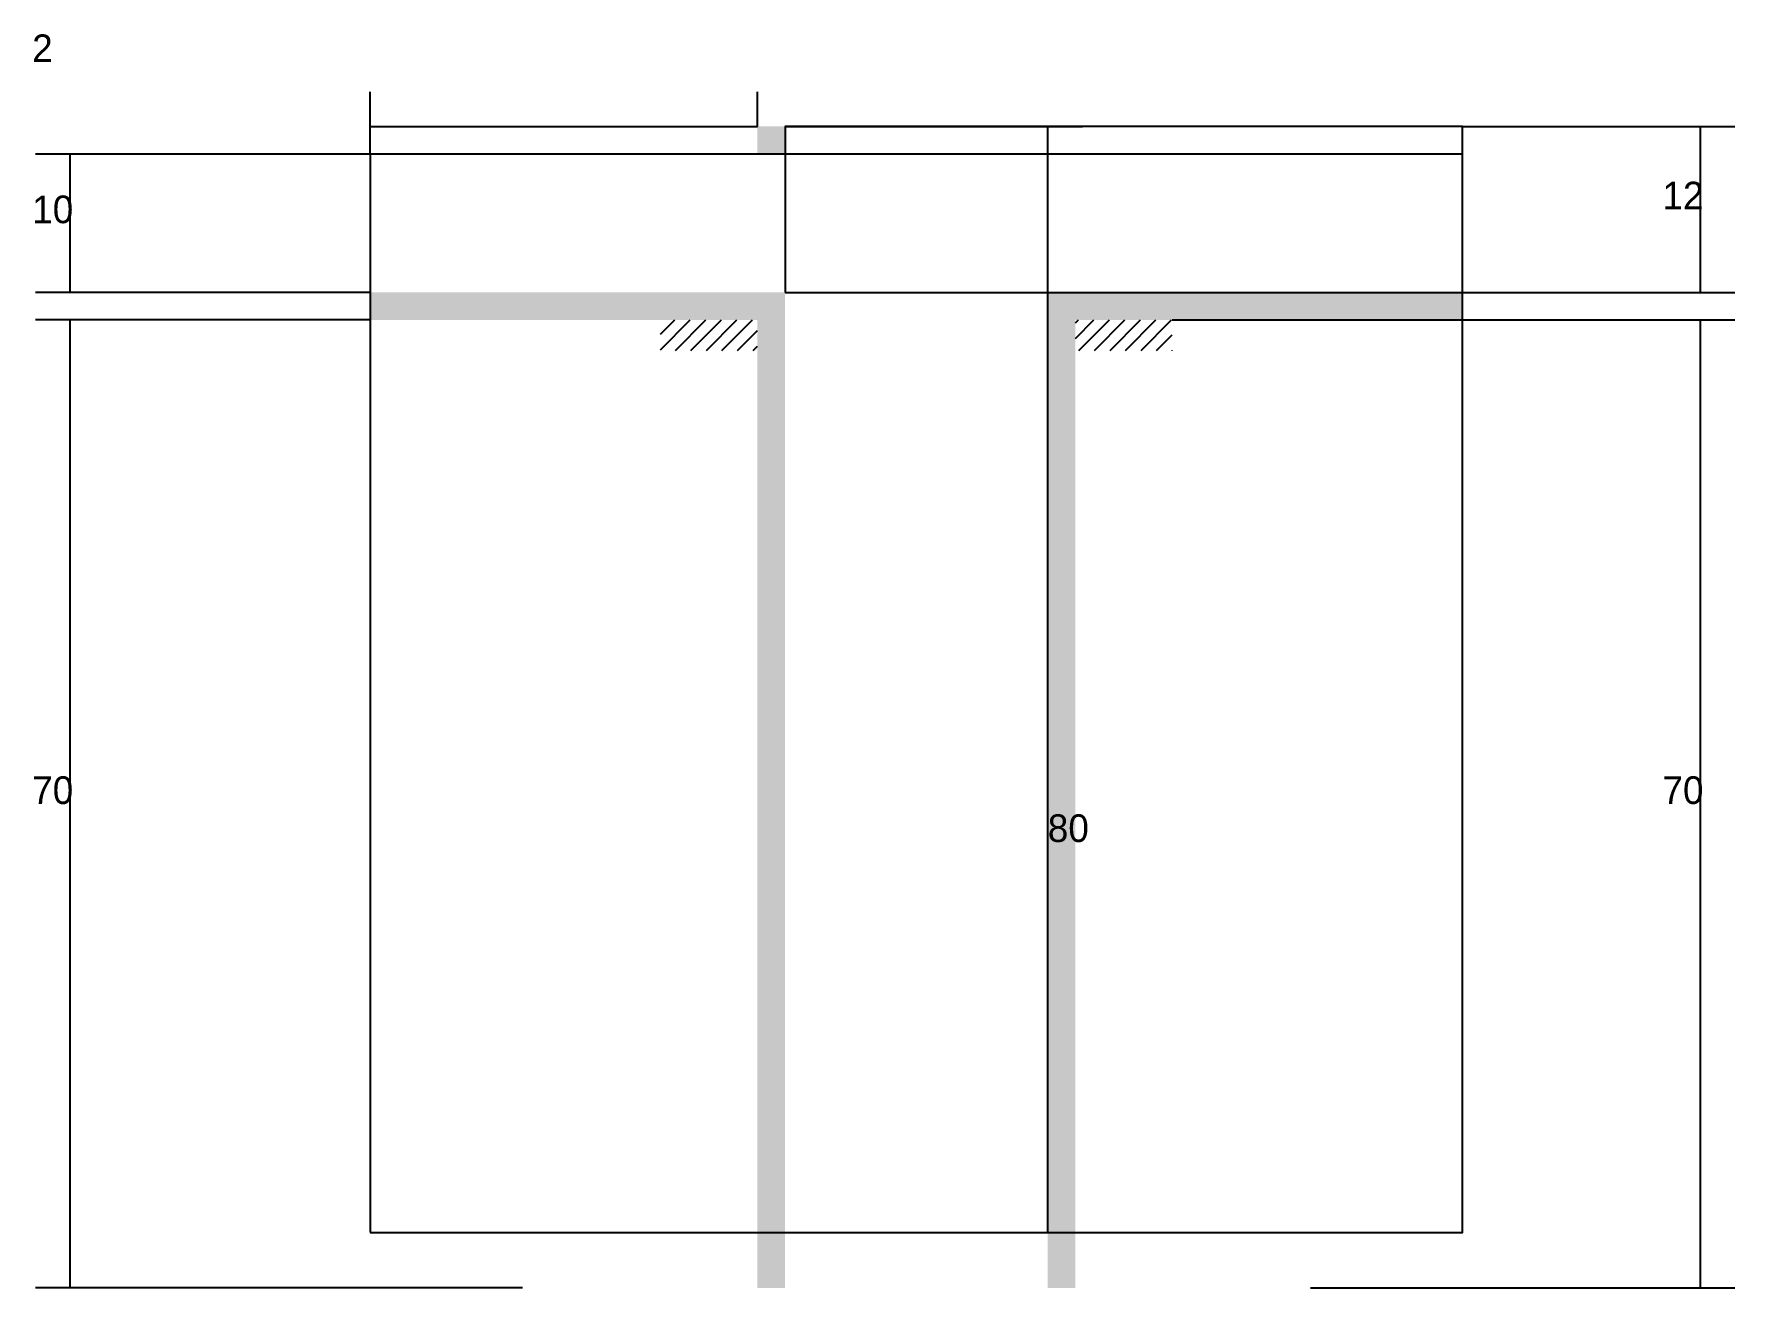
# Model space of a CAD drawing. Header units: metres. Extents: x 130941 to 131805, y 29211 to 30489.
# Drawn here: x 131186.4 to 131432.4, y 29210.9 to 29392.3 of the extents above; entities that cross this region are included whole.
import ezdxf

# ---------------------------------------------------------------- set-up
doc = ezdxf.new("R2010")
doc.units = ezdxf.units.M
for name, color, linetype in [('CONCRETO', 251, 'Continuous'), ('COTA', 241, 'Continuous'), ('Hachura', 253, 'Continuous')]:
    doc.layers.add(name, color=color, linetype=linetype)

msp = doc.modelspace()

# ---------------------------------------------------------------- texts
at = {"layer": 'COTA'}
for s, p in [('2', (131186.1, 29388.2)), ('10', (131186.1, 29364.9)), ('12', (131421.9, 29366.9)), ('70', (131186.1, 29280.9)), ('70', (131421.9, 29280.9)), ('80', (131333, 29275.4))]:
    msp.add_text(s, height=4, dxfattribs=at).set_placement(p)

# ---------------------------------------------------------------- hatches: boundary and pattern name
at = {"layer": 'Hachura'}
h = msp.add_hatch(color=8, dxfattribs=at)
h.dxf.hatch_style = 1
h.paths.add_polyline_path([(131291, 29378.9), (131295, 29378.9), (131295, 29378.9), (131295, 29374.9), (131295, 29374.9), (131291, 29374.9), (131291, 29374.9), (131291, 29378.9)])
h = msp.add_hatch(color=8, dxfattribs=at)
h.dxf.hatch_style = 1
h.paths.add_polyline_path([(131235, 29350.9), (131235, 29354.9), (131235, 29354.9), (131295, 29354.9), (131295, 29354.9), (131295, 29350.9), (131295, 29350.9), (131235, 29350.9)])
h = msp.add_hatch(color=8, dxfattribs=at)
h.dxf.hatch_style = 1
h.paths.add_polyline_path([(131393, 29350.9), (131393, 29354.9), (131393, 29354.9), (131333, 29354.9), (131333, 29354.9), (131333, 29350.9), (131333, 29350.9), (131393, 29350.9)])
h = msp.add_hatch(dxfattribs=at)
h.set_pattern_fill('ANSI31', scale=0.5)
h.paths.add_polyline_path([(131277, 29350.9), (131277, 29346.5), (131277, 29346.5), (131291, 29346.5), (131291, 29346.5), (131291, 29350.9), (131291, 29350.9), (131277, 29350.9)])
h = msp.add_hatch(color=8, dxfattribs=at)
h.dxf.hatch_style = 1
h.paths.add_polyline_path([(131291, 29350.9), (131295, 29350.9), (131295, 29350.9), (131295, 29210.9), (131295, 29210.9), (131291, 29210.9), (131291, 29210.9), (131291, 29350.9)])
h = msp.add_hatch(color=8, dxfattribs=at)
h.dxf.hatch_style = 1
h.paths.add_polyline_path([(131337, 29350.9), (131333, 29350.9), (131333, 29350.9), (131333, 29210.9), (131333, 29210.9), (131337, 29210.9), (131337, 29210.9), (131337, 29350.9)])
h = msp.add_hatch(dxfattribs=at)
h.set_pattern_fill('ANSI31', scale=0.5)
h.paths.add_polyline_path([(131351, 29350.9), (131351, 29346.5), (131351, 29346.5), (131337, 29346.5), (131337, 29346.5), (131337, 29350.9), (131337, 29350.9), (131351, 29350.9)])

# ---------------------------------------------------------------- linework, layer by layer
at = {"layer": 'CONCRETO'}
for points in [[(131295, 29354.9), (131393, 29354.9), (131393, 29378.9), (131295, 29378.9)], [(131235, 29218.9), (131393, 29218.9), (131393, 29374.9), (131235, 29374.9)]]:
    msp.add_lwpolyline(points, close=True, dxfattribs=at)
at = {"layer": 'COTA'}
for p, q in [((131235, 29374.9), (131235, 29383.9)), ((131291, 29378.9), (131291, 29383.9)), ((131235, 29378.9), (131291, 29378.9)), ((131295, 29378.9), (131338, 29378.9)), ((131333, 29218.9), (131333, 29378.9)), ((131393, 29378.9), (131432.4, 29378.9)), ((131427.4, 29354.9), (131427.4, 29378.9)), ((131235, 29374.9), (131186.6, 29374.9)), ((131191.6, 29354.9), (131191.6, 29374.9)), ((131235, 29354.9), (131186.6, 29354.9)), ((131393, 29354.9), (131432.4, 29354.9)), ((131235, 29350.9), (131186.6, 29350.9)), ((131191.6, 29210.9), (131191.6, 29350.9)), ((131351, 29350.9), (131432.4, 29350.9)), ((131427.4, 29210.9), (131427.4, 29350.9)), ((131295, 29218.9), (131338, 29218.9)), ((131257, 29210.9), (131186.6, 29210.9)), ((131371, 29210.9), (131432.4, 29210.9))]:
    msp.add_line(p, q, dxfattribs=at)

msp.set_redraw_order([(e.dxf.handle, doc.entitydb.next_handle()) for e in msp.query("TEXT MTEXT ATTDEF DIMENSION ARC_DIMENSION")])  # texts and dimensions are drawn at this point

doc.saveas('drawing.dxf')
